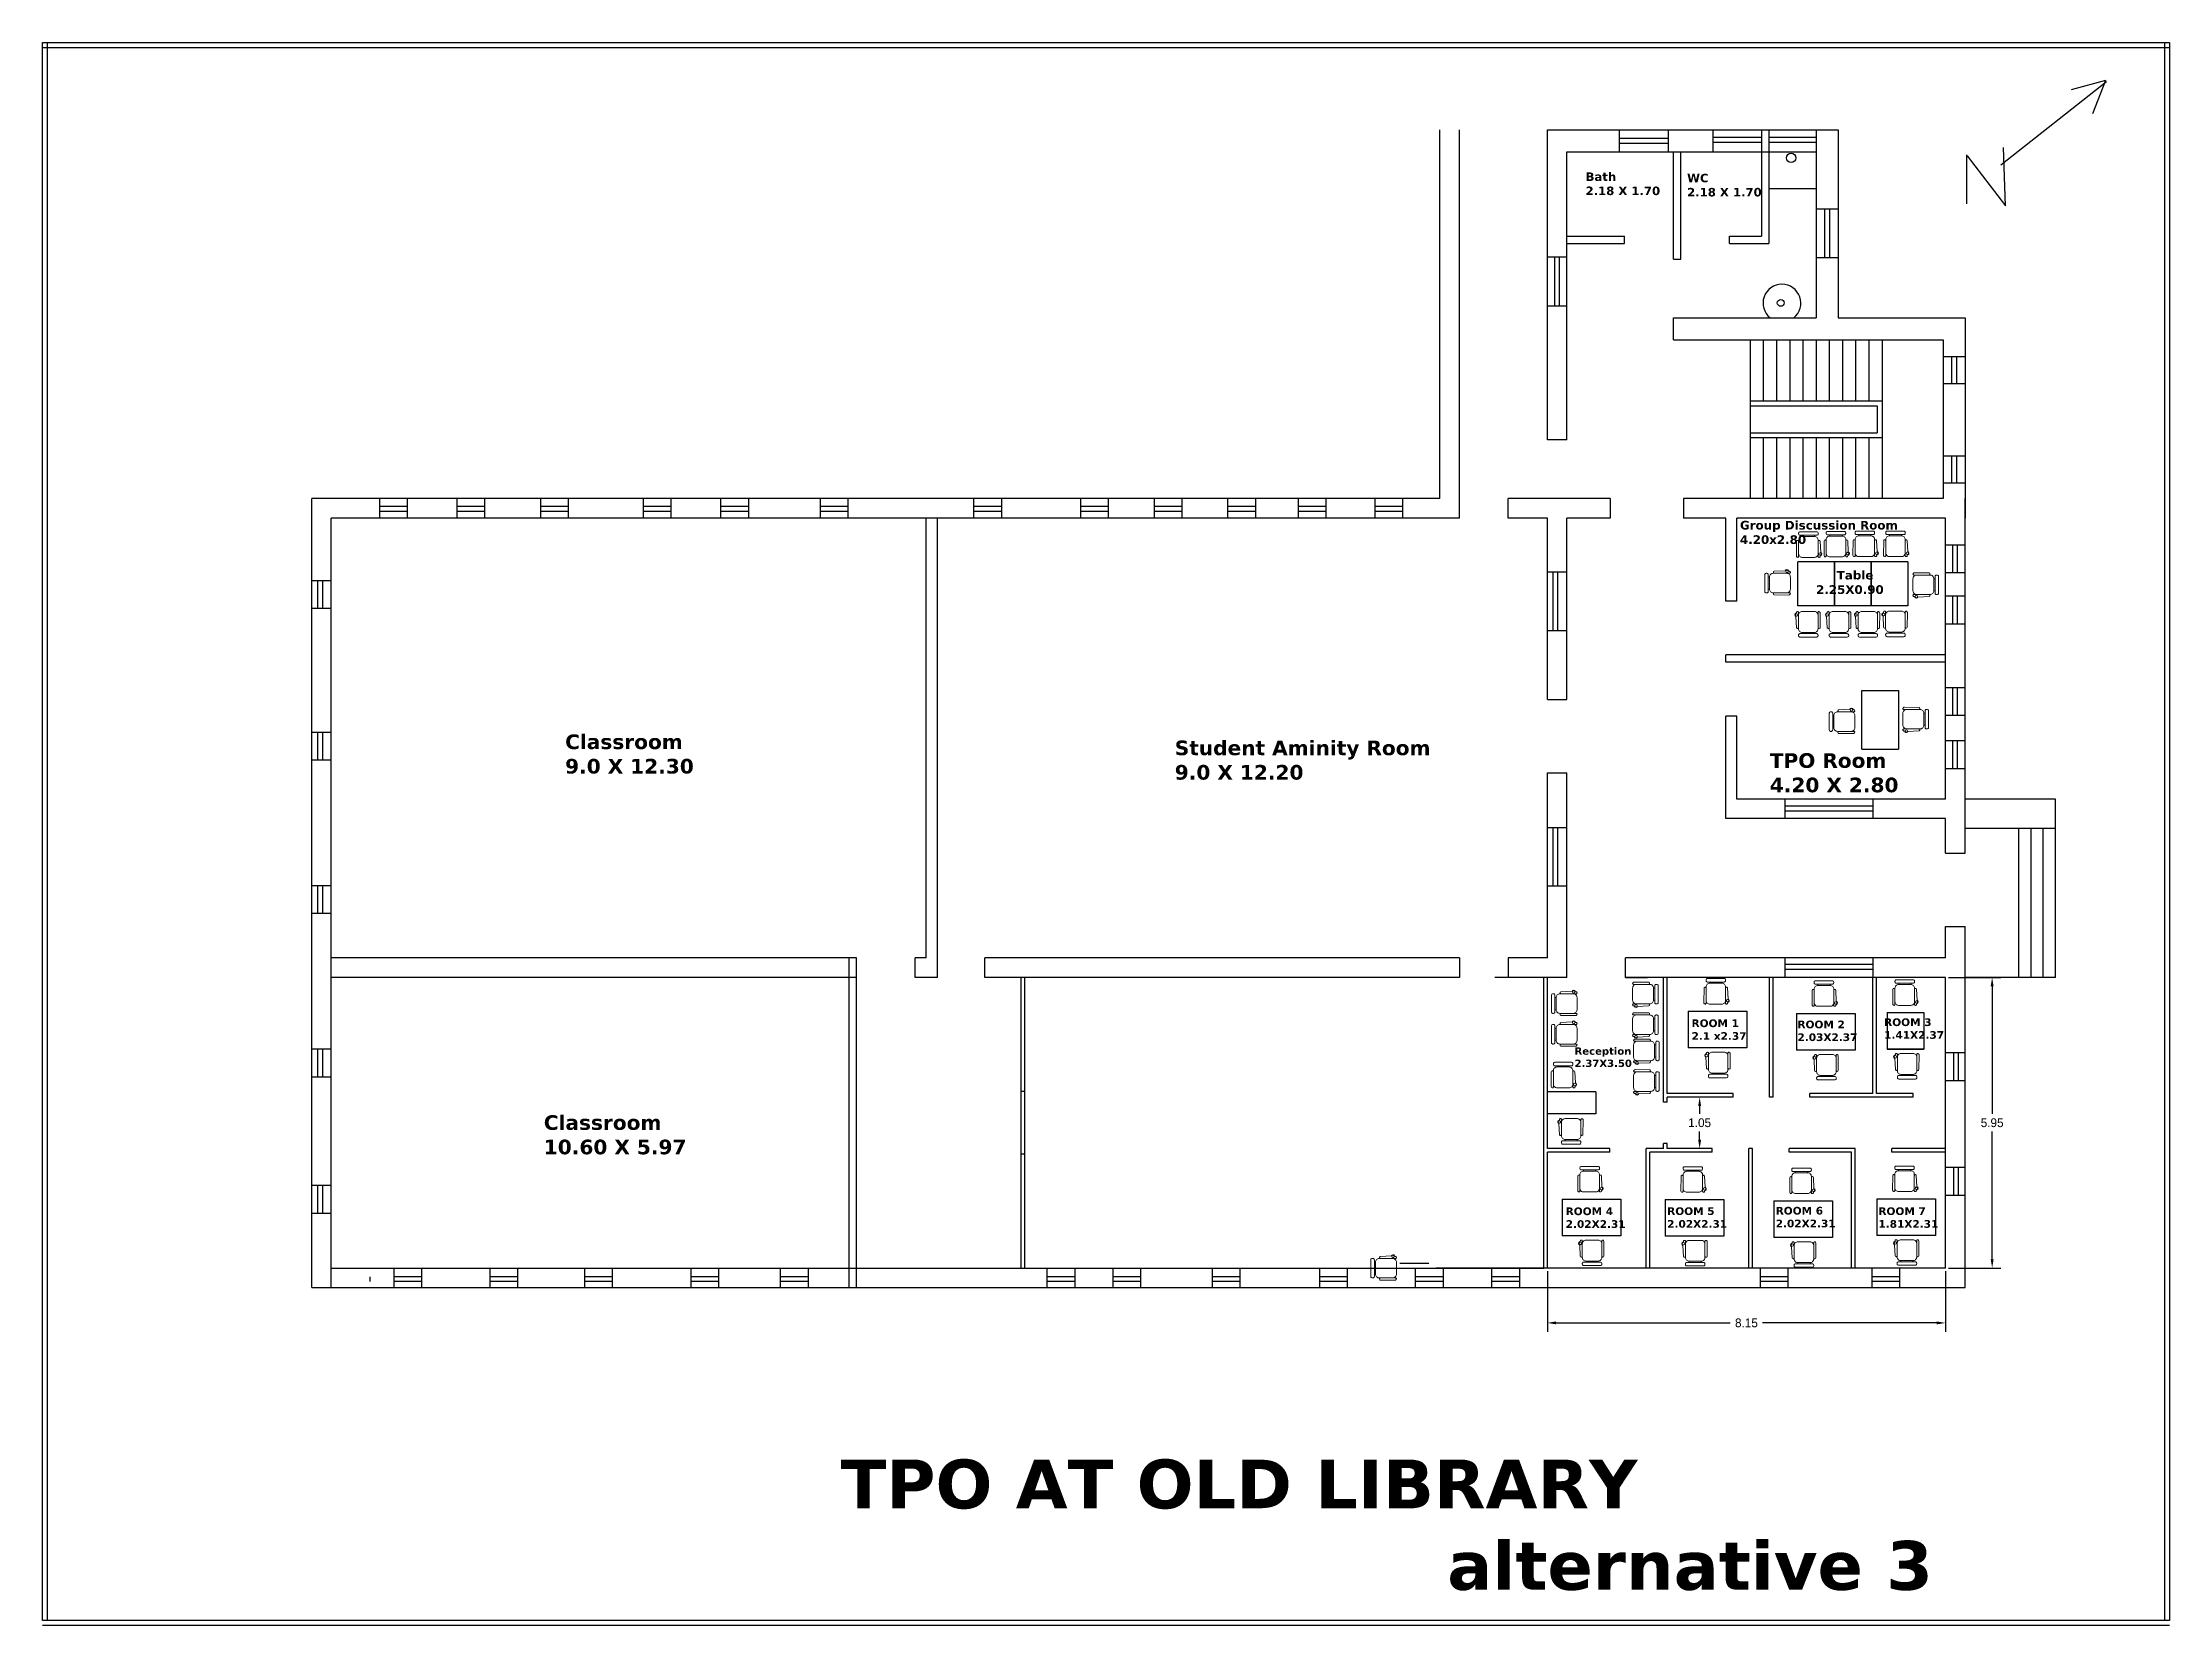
# Model space of a CAD drawing. Header units: inches. Extents: x 9 to 422, y -4 to 100.
# Drawn here: x 253.83 to 297.37, y 67.18 to 99.59 of the extents above; entities that cross this region are included whole.
import ezdxf

# ---------------------------------------------------------------- set-up
doc = ezdxf.new("R2010")
doc.units = ezdxf.units.IN
doc.header["$MEASUREMENT"] = 0
doc.layers.add('FUR', color=32, linetype='Continuous', lineweight=18)
doc.layers.add('FURN', color=10, linetype='Continuous', lineweight=9)
doc.dimstyles.get("Standard").update_dxf_attribs({"dimtxt": 0.18, "dimasz": 0.18, "dimexe": 0.18, "dimexo": 0.0625, "dimgap": 0.09, "dimtad": 0, "dimtih": 1, "dimtoh": 1, "dimdec": 4, "dimzin": 0, "dimdsep": 46, "dimtxsty": 'Standard', "dimcen": 0.09, "dimadec": 0, "dimazin": 0, "dimtfac": 1, "dimtdec": 4, "dimtofl": 0, "dimtmove": 0, "dimatfit": 3, "dimfxl": 1, "dimtolj": 1, "dimtzin": 0, "dimarcsym": 0})

msp = doc.modelspace()

# ---------------------------------------------------------------- texts
at = {"attachment_point": 1}
for s, insert, char_height, width in [('{\\fVerdana|b1|i0|c0|p34;Bath\\P2.18 X 1.70}', (285.41981, 96.92853), 0.1738292, 8.78742), ('{\\fVerdana|b1|i0|c0|p34;WC\\P2.18 X 1.70}', (287.49868, 96.90118), 0.1738292, 8.78742), ('{\\fVerdana|b1|i0|c0|p34;Group Discussion Room\\P4.20x2.80}', (288.58048, 89.7961), 0.1769591, 8.9456421), ('{\\fVerdana|b1|i0|c0|p34;     Table\\P2.25X0.90}', (290.13864, 88.77313), 0.1769591, 8.9456421), ('{\\fVerdana|b1|i0|c0|p34;Classroom\\P9.0 X 12.30}', (264.53045, 85.42408), 0.3, 15.1656101), ('{\\fVerdana|b1|i0|c0|p34;Student Aminity Room\\P9.0 X 12.20}', (277.01063, 85.29937), 0.3, 15.1656101), ('{\\fVerdana|b1|i0|c0|p34;TPO Room\\P4.20 X 2.80}', (289.19118, 85.04037), 0.3, 15.1656101), ('{\\fVerdana|b1|i0|c0|p34;ROOM 1\\P2.1 x2.37}', (287.58933, 79.5908), 0.156805, 7.92681), ('{\\fVerdana|b1|i0|c0|p34;ROOM 2\\P2.03X2.37}', (289.75741, 79.56602), 0.156805, 7.92681), ('{\\fVerdana|b1|i0|c0|p34;ROOM 3\\P1.41X2.37}', (291.53157, 79.61179), 0.156805, 7.92681), ('{\\fVerdana|b1|i0|c0|p34;Reception \\P2.37X3.50}', (285.19448, 79.01741), 0.1499817, 7.5818791), ('{\\fVerdana|b1|i0|c0|p34;Classroom\\P10.60 X 5.97}', (264.09365, 77.62962), 0.3, 15.1656101), ('{\\fVerdana|b1|i0|c0|p34;ROOM 4\\P2.02X2.31}', (285.01253, 75.74151), 0.156805, 7.92681), ('{\\fVerdana|b1|i0|c0|p34;ROOM 5\\P2.02X2.31}', (287.09056, 75.74434), 0.156805, 7.92681), ('{\\fVerdana|b1|i0|c0|p34;ROOM 6\\P2.02X2.31}', (289.31156, 75.75314), 0.156805, 7.92681), ('{\\fVerdana|b1|i0|c0|p34;ROOM 7\\P1.81X2.31}', (291.41428, 75.74386), 0.156805, 7.92681), ('{\\fVerdana|b1|i0|c0|p34;TPO AT OLD LIBRARY\\P                          alternative 3}', (270.17051, 70.58175), 1, 26.2659818)]:
    msp.add_mtext(s, dxfattribs=dict(at, insert=insert, char_height=char_height, width=width))

# ---------------------------------------------------------------- blocks, each defined once
blk = doc.blocks.new('CINE CHAIR')
at = {"layer": 'FUR', "color": 48, "lineweight": 0}
for p, q in [((448043.776, 57308.306), (448043.8, 57308.306)), ((448043.776, 57308.058), (448043.8, 57308.058))]:
    blk.add_line(p, q, dxfattribs=at)
blk.add_lwpolyline([(448043.45, 57308.434), (448043.678, 57308.423, -0.388092), (448043.695, 57308.404), (448043.695, 57308.401, -0.414214), (448043.676, 57308.382), (448043.367, 57308.382, -0.414214), (448043.348, 57308.401), (448043.348, 57308.404, -0.491313), (448043.377, 57308.423), (448043.384, 57308.436)], format="xyb", dxfattribs=at)
for points in [[(448043.424, 57308.382), (448043.7, 57308.382, -0.414214), (448043.776, 57308.306), (448043.776, 57308.058, -0.414214), (448043.7, 57307.982), (448043.424, 57307.982, -0.414214), (448043.348, 57308.058), (448043.348, 57308.306, -0.414214)], [(448043.828, 57308.382), (448043.842, 57308.382, -0.414214), (448043.871, 57308.353), (448043.871, 57308.01, -0.414214), (448043.842, 57307.982), (448043.828, 57307.982, -0.414214), (448043.8, 57308.01), (448043.8, 57308.353, -0.414214)], [(448043.379, 57307.938), (448043.678, 57307.94, 0.393133), (448043.695, 57307.959), (448043.695, 57307.963, 0.414214), (448043.676, 57307.982), (448043.367, 57307.982, 0.414214), (448043.348, 57307.963), (448043.348, 57307.966, 0.435766)]]:
    blk.add_lwpolyline(points, format="xyb", close=True, dxfattribs=at)
blk.add_circle((448043.417, 57308.422), 0.0249, dxfattribs=at)
blk.add_arc((448043.417, 57308.422), 0.0356, 19.6628, 156.9494, dxfattribs=at)
blk = doc.blocks.new('*D64')
at = {"color": 0, "lineweight": -2, "transparency": 16777216}
for p, q in [((284.638, 74.439), (284.638, 73.198)), ((292.788, 74.439), (292.788, 73.198)), ((284.818, 73.378), (288.383, 73.378)), ((292.608, 73.378), (289.043, 73.378))]:
    blk.add_line(p, q, dxfattribs=at)
at = {"color": 0, "transparency": 16777216}
for points in [[(284.818, 73.408), (284.818, 73.348), (284.638, 73.378)], [(292.608, 73.408), (292.608, 73.348), (292.788, 73.378)]]:
    blk.add_solid(points, dxfattribs=at)
at = {"layer": 'Defpoints', "color": 0, "transparency": 16777216}
for p in [(284.638, 74.501), (292.788, 74.501), (292.788, 73.378)]:
    blk.add_point(p, dxfattribs=at)
at = {"color": 0, "transparency": 16777216, "insert": (288.713, 73.378), "char_height": 0.18, "attachment_point": 5}
blk.add_mtext('\\A1;8.15', dxfattribs=at)
blk = doc.blocks.new('*D65')
at = {"color": 0, "lineweight": -2, "transparency": 16777216}
for p, q in [((292.851, 80.45), (293.923, 80.45)), ((293.743, 80.27), (293.743, 77.655)), ((293.743, 74.681), (293.743, 77.295)), ((292.851, 74.501), (293.923, 74.501))]:
    blk.add_line(p, q, dxfattribs=at)
at = {"color": 0, "transparency": 16777216}
for points in [[(293.713, 80.27), (293.773, 80.27), (293.743, 80.45)], [(293.713, 74.681), (293.773, 74.681), (293.743, 74.501)]]:
    blk.add_solid(points, dxfattribs=at)
at = {"layer": 'Defpoints', "color": 0, "transparency": 16777216}
for p in [(292.788, 80.45), (292.788, 74.501), (293.743, 74.501)]:
    blk.add_point(p, dxfattribs=at)
at = {"color": 0, "transparency": 16777216, "insert": (293.743, 77.475), "char_height": 0.18, "attachment_point": 5}
blk.add_mtext('\\A1;5.95', dxfattribs=at)
blk = doc.blocks.new('*D67')
at = {"color": 0, "lineweight": -2, "transparency": 16777216}
for p, q in [((288.376, 78), (287.575, 78)), ((287.755, 77.82), (287.755, 77.655)), ((287.755, 77.131), (287.755, 77.295)), ((287.951, 76.951), (287.575, 76.951))]:
    blk.add_line(p, q, dxfattribs=at)
at = {"color": 0, "transparency": 16777216}
for points in [[(287.725, 77.82), (287.785, 77.82), (287.755, 78)], [(287.725, 77.131), (287.785, 77.131), (287.755, 76.951)]]:
    blk.add_solid(points, dxfattribs=at)
at = {"layer": 'Defpoints', "color": 0, "transparency": 16777216}
for p in [(287.755, 78), (288.438, 78), (288.013, 76.951)]:
    blk.add_point(p, dxfattribs=at)
at = {"color": 0, "transparency": 16777216, "insert": (287.755, 77.475), "char_height": 0.18, "attachment_point": 5}
blk.add_mtext('\\A1;1.05', dxfattribs=at)

# ---------------------------------------------------------------- dimensions: what is measured, and where the dimension line sits
for base, p1, p2, picture, middle in [((293.74265, 74.50115), (292.78847, 80.44963), (292.78847, 74.50115), '*D65', (293.74265, 77.47539)), ((287.75516, 77.99963), (288.01347, 76.95115), (288.43847, 77.99963), '*D67', (287.75516, 77.47539))]:
    dim = msp.add_linear_dim(base=base, p1=p1, p2=p2, angle=90, dimstyle='Standard', override={"dimdec": 2})
    dim.commit()
    dim.dimension.update_dxf_attribs({"geometry": picture, "text_midpoint": middle})
dim = msp.add_linear_dim(base=(292.78847, 73.37766), p1=(284.63847, 74.50115), p2=(292.78847, 74.50115), dimstyle='Standard', override={"dimdec": 2})
dim.commit()
dim.dimension.update_dxf_attribs({"geometry": '*D64', "text_midpoint": (288.71347, 73.37766)})

# ---------------------------------------------------------------- linework, layer by layer
for p, q in [((253.83277, 99.58751), (297.37272, 99.58751)), ((253.83277, 67.28463), (253.83277, 99.58751)), ((253.83277, 99.48751), (297.37272, 99.48751)), ((253.93277, 67.28463), (253.93277, 99.58751)), ((297.27272, 99.58751), (297.27272, 67.28463)), ((297.37272, 99.58751), (297.37272, 67.28463)), ((293.91818, 97.08142), (296.08271, 98.78885)), ((296.06372, 98.80783), (295.3612, 98.61811)), ((296.06372, 98.80783), (295.7979, 98.12485)), ((282.43847, 90.25142), (282.43847, 97.80142)), ((282.83847, 89.85142), (282.83847, 97.80142)), ((284.63847, 91.45142), (284.63847, 97.80142)), ((284.63847, 97.80142), (290.58847, 97.80142)), ((284.63847, 97.80142), (290.58847, 97.80142)), ((286.10969, 97.80142), (286.10969, 97.35142)), ((287.10969, 97.62078), (286.10969, 97.62078)), ((287.10969, 97.80142), (287.10969, 97.35142)), ((288.02293, 97.80142), (288.02293, 97.35142)), ((289.02293, 97.64452), (288.02293, 97.64452)), ((289.02293, 97.54452), (288.02293, 97.54452)), ((289.02293, 97.80142), (289.02293, 95.62142)), ((289.17293, 97.80142), (289.17293, 97.35142)), ((290.13847, 97.64452), (289.17293, 97.64452)), ((290.13847, 97.54452), (289.17293, 97.54452)), ((290.13847, 97.80142), (290.13847, 93.95142)), ((290.58847, 97.80142), (290.58847, 93.95142)), ((285.03847, 97.35142), (290.13847, 97.35142)), ((285.03847, 91.45142), (285.03847, 97.35142)), ((287.10969, 97.52078), (286.10969, 97.52078)), ((287.21847, 95.15142), (287.21847, 97.35142)), ((287.36847, 95.15142), (287.36847, 97.35142)), ((289.17293, 97.35142), (289.17293, 95.47142)), ((293.21565, 97.29011), (293.21565, 96.28462)), ((293.23464, 97.27114), (294.01311, 96.24668)), ((294.01311, 96.24668), (293.97514, 97.44188)), ((289.17293, 96.60142), (290.13847, 96.60142)), ((290.58847, 96.17976), (290.13847, 96.17976)), ((290.31736, 95.17976), (290.31736, 96.17976)), ((290.41736, 95.17976), (290.41736, 96.17976)), ((285.03847, 95.62142), (286.21847, 95.62142)), ((285.03847, 95.47142), (286.21847, 95.47142)), ((286.21847, 95.47142), (286.21847, 95.62142)), ((288.36847, 95.62142), (289.02293, 95.62142)), ((288.36847, 95.47142), (288.36847, 95.62142)), ((288.36847, 95.47142), (289.17293, 95.47142)), ((285.03847, 95.19226), (284.63847, 95.19226)), ((284.78879, 94.19226), (284.78879, 95.19226)), ((284.88879, 94.19226), (284.88879, 95.19226)), ((287.21847, 95.15142), (287.36847, 95.15142)), ((290.58847, 95.17976), (290.13847, 95.17976)), ((285.03847, 94.19226), (284.63847, 94.19226)), ((287.21847, 93.95142), (290.13847, 93.95142)), ((287.21847, 93.50142), (287.21847, 93.95142)), ((290.58847, 93.95142), (293.18847, 93.95142)), ((293.18847, 93.95142), (293.18847, 89.85142)), ((287.21847, 93.50142), (292.73847, 93.50142)), ((288.78847, 93.50142), (288.78847, 92.15142)), ((289.05847, 93.50142), (289.05847, 92.25142)), ((289.32847, 93.50142), (289.32847, 92.25142)), ((289.59847, 93.50142), (289.59847, 92.25142)), ((289.86847, 93.50142), (289.86847, 92.25142)), ((290.13847, 93.50142), (290.13847, 92.25142)), ((290.40847, 93.50142), (290.40847, 92.25142)), ((290.67847, 93.50142), (290.67847, 92.25142)), ((290.94847, 93.50142), (290.94847, 92.25142)), ((291.21847, 93.50142), (291.21847, 92.25142)), ((291.48847, 93.50142), (291.48847, 90.25142)), ((292.73847, 93.50142), (292.73847, 90.25142)), ((292.73847, 93.15929), (293.18847, 93.15929)), ((292.91931, 92.60929), (292.91931, 93.15929)), ((293.01931, 92.60929), (293.01931, 93.15929)), ((292.73847, 92.60929), (293.18847, 92.60929)), ((288.78847, 92.25142), (291.48847, 92.25142)), ((288.78847, 92.15142), (291.38847, 92.15142)), ((288.78847, 92.15142), (288.78847, 90.25142)), ((291.38847, 92.15142), (291.38847, 91.60142)), ((285.03847, 91.45142), (284.63847, 91.45142)), ((288.78847, 91.60142), (291.38847, 91.60142)), ((288.78847, 91.50142), (291.48847, 91.50142)), ((289.05847, 91.50142), (289.05847, 90.25142)), ((289.32847, 91.50142), (289.32847, 90.25142)), ((289.59847, 91.50142), (289.59847, 90.25142)), ((289.86847, 91.50142), (289.86847, 90.25142)), ((290.13847, 91.50142), (290.13847, 90.25142)), ((290.40847, 91.50142), (290.40847, 90.25142)), ((290.67847, 91.50142), (290.67847, 90.25142)), ((290.94847, 91.50142), (290.94847, 90.25142)), ((291.21847, 91.50142), (291.21847, 90.25142)), ((292.73847, 91.12471), (293.18847, 91.12471)), ((292.91931, 90.57471), (292.91931, 91.12471)), ((293.01931, 90.57471), (293.01931, 91.12471)), ((292.73847, 90.57471), (293.18847, 90.57471)), ((259.34347, 74.10142), (259.34347, 90.25142)), ((282.43847, 90.25142), (259.34347, 90.25142)), ((260.73443, 89.85142), (260.73443, 90.25142)), ((261.30443, 89.85142), (261.30443, 90.25142)), ((262.31881, 89.85142), (262.31881, 90.25142)), ((262.88881, 89.85142), (262.88881, 90.25142)), ((264.03253, 89.85142), (264.03253, 90.25142)), ((264.60253, 89.85142), (264.60253, 90.25142)), ((266.13426, 89.85142), (266.13426, 90.25142)), ((266.70426, 89.85142), (266.70426, 90.25142)), ((267.71864, 89.85142), (267.71864, 90.25142)), ((268.28864, 89.85142), (268.28864, 90.25142)), ((269.7557, 89.85142), (269.7557, 90.25142)), ((270.3257, 89.85142), (270.3257, 90.25142)), ((272.89705, 89.85142), (272.89705, 90.25142)), ((273.46705, 89.85142), (273.46705, 90.25142)), ((275.0867, 89.85142), (275.0867, 90.25142)), ((275.6567, 89.85142), (275.6567, 90.25142)), ((276.59267, 89.85142), (276.59267, 90.25142)), ((277.16267, 89.85142), (277.16267, 90.25142)), ((278.09864, 89.85142), (278.09864, 90.25142)), ((278.66864, 89.85142), (278.66864, 90.25142)), ((279.54052, 89.85142), (279.54052, 90.25142)), ((280.11052, 89.85142), (280.11052, 90.25142)), ((281.11057, 89.85142), (281.11057, 90.25142)), ((281.68057, 89.85142), (281.68057, 90.25142)), ((283.83847, 89.85142), (283.83847, 90.25142)), ((285.92163, 90.25142), (283.83847, 90.25142)), ((285.92163, 90.25142), (284.12912, 90.25142)), ((285.92163, 90.25142), (285.92163, 89.85142)), ((292.73847, 90.25142), (287.42163, 90.25142)), ((292.73847, 90.25142), (287.42163, 90.25142)), ((287.42163, 90.25142), (287.42163, 89.85142)), ((293.18847, 82.99532), (293.18847, 90.25142)), ((259.74347, 74.10142), (259.74347, 89.85142)), ((282.83847, 89.85142), (259.74347, 89.85142)), ((260.73443, 90.09362), (261.30443, 90.09362)), ((260.73443, 89.99362), (261.30443, 89.99362)), ((262.31881, 90.09362), (262.88881, 90.09362)), ((262.31881, 89.99362), (262.88881, 89.99362)), ((264.03253, 90.09362), (264.60253, 90.09362)), ((264.03253, 89.99362), (264.60253, 89.99362)), ((266.13426, 90.09362), (266.70426, 90.09362)), ((266.13426, 89.99362), (266.70426, 89.99362)), ((267.71864, 90.09362), (268.28864, 90.09362)), ((267.71864, 89.99362), (268.28864, 89.99362)), ((269.7557, 90.09362), (270.3257, 90.09362)), ((269.7557, 89.99362), (270.3257, 89.99362)), ((271.92347, 80.85142), (271.92347, 89.85142)), ((272.15347, 80.45142), (272.15347, 89.85142)), ((272.89705, 90.09362), (273.46705, 90.09362)), ((272.89705, 89.99362), (273.46705, 89.99362)), ((275.0867, 90.09362), (275.6567, 90.09362)), ((275.0867, 89.99362), (275.6567, 89.99362)), ((276.59267, 90.09362), (277.16267, 90.09362)), ((276.59267, 89.99362), (277.16267, 89.99362)), ((278.09864, 90.09362), (278.66864, 90.09362)), ((278.09864, 89.99362), (278.66864, 89.99362)), ((279.54052, 90.09362), (280.11052, 90.09362)), ((279.54052, 89.99362), (280.11052, 89.99362)), ((281.11057, 90.09362), (281.68057, 90.09362)), ((281.11057, 89.99362), (281.68057, 89.99362)), ((284.63847, 89.85142), (283.83847, 89.85142)), ((284.63847, 89.85142), (284.12912, 89.85142)), ((284.63847, 86.13807), (284.63847, 89.85142)), ((285.03847, 86.13807), (285.03847, 89.85142)), ((285.92163, 89.85142), (285.03847, 89.85142)), ((285.03847, 89.80142), (285.03847, 89.85142)), ((285.92163, 89.85142), (285.03847, 89.85142)), ((288.28847, 89.85142), (287.42163, 89.85142)), ((288.28847, 89.85142), (287.42163, 89.85142)), ((288.28847, 88.15142), (288.28847, 89.85142)), ((288.51847, 88.15142), (288.51847, 89.85142)), ((292.78847, 89.85142), (288.51847, 89.85142)), ((292.78847, 89.85142), (288.51847, 89.85142)), ((292.78847, 84.10142), (292.78847, 89.85142)), ((293.18847, 89.29959), (292.78847, 89.29959)), ((292.92879, 89.29959), (292.92879, 88.72959)), ((293.02879, 89.29959), (293.02879, 88.72959)), ((289.7648, 88.05434), (289.7648, 88.95434)), ((290.5148, 88.95434), (289.7648, 88.95434)), ((290.5148, 88.05434), (290.5148, 88.95434)), ((291.2648, 88.95434), (290.5148, 88.95434)), ((290.5148, 88.95434), (290.5148, 88.05434)), ((291.2648, 88.05434), (291.2648, 88.95434)), ((292.0148, 88.95434), (291.2648, 88.95434)), ((291.2648, 88.95434), (291.2648, 88.05434)), ((292.0148, 88.95434), (292.0148, 88.05434)), ((259.74347, 88.57026), (259.34347, 88.57026)), ((259.46112, 88.57026), (259.46112, 88.00026)), ((259.56112, 88.57026), (259.56112, 88.00026)), ((284.63847, 88.74989), (285.03847, 88.74989)), ((284.74765, 88.74989), (284.74765, 87.54989)), ((284.84765, 88.74989), (284.84765, 87.54989)), ((293.18847, 88.72959), (292.78847, 88.72959)), ((259.74347, 88.00026), (259.34347, 88.00026)), ((288.51847, 88.15142), (288.28847, 88.15142)), ((292.0148, 88.05434), (289.7648, 88.05434)), ((293.18847, 88.25147), (292.78847, 88.25147)), ((292.92879, 88.25147), (292.92879, 87.68147)), ((293.02879, 88.25147), (293.02879, 87.68147)), ((284.63847, 87.54989), (285.03847, 87.54989)), ((293.18847, 87.68147), (292.78847, 87.68147)), ((288.28847, 86.90142), (288.28847, 87.05142)), ((292.78847, 87.05142), (288.28847, 87.05142)), ((292.78847, 86.90142), (288.28847, 86.90142)), ((291.07789, 85.12269), (291.07789, 86.32269)), ((291.07789, 86.32269), (291.82789, 86.32269)), ((291.82789, 86.32269), (291.82789, 85.12269)), ((293.18847, 86.38151), (292.78847, 86.38151)), ((292.92879, 86.38151), (292.92879, 85.8024)), ((293.02879, 86.38151), (293.02879, 85.8024)), ((284.63847, 86.13807), (285.03847, 86.13807)), ((288.28847, 83.70142), (288.28847, 85.80142)), ((288.51847, 85.80142), (288.28847, 85.80142)), ((288.51847, 84.10142), (288.51847, 85.80142)), ((293.18847, 85.81151), (292.78847, 85.81151)), ((259.74347, 85.46502), (259.34347, 85.46502)), ((259.46112, 85.46502), (259.46112, 84.89502)), ((259.56112, 85.46502), (259.56112, 84.89502)), ((291.07789, 85.12269), (291.82789, 85.12269)), ((293.18847, 85.29108), (292.78847, 85.29108)), ((292.92879, 85.29108), (292.92879, 84.72108)), ((293.02879, 85.29108), (293.02879, 84.72108)), ((259.74347, 84.89502), (259.34347, 84.89502)), ((284.63847, 80.85142), (284.63847, 84.63807)), ((284.63847, 84.63807), (285.03847, 84.63807)), ((285.03847, 80.44963), (285.03847, 84.63807)), ((293.18847, 84.72108), (292.78847, 84.72108)), ((292.78847, 84.10142), (288.51847, 84.10142)), ((289.49994, 84.10142), (289.49994, 83.70142)), ((291.29994, 84.10142), (291.29994, 83.70142)), ((295.03847, 84.10142), (293.18847, 84.10142)), ((295.03847, 80.44963), (295.03847, 84.10142)), ((292.78847, 83.70142), (288.28847, 83.70142)), ((291.29994, 83.95378), (289.49994, 83.95378)), ((291.29994, 83.85378), (289.49994, 83.85378)), ((292.78847, 82.99532), (292.78847, 83.70142)), ((284.63847, 83.52221), (285.03847, 83.52221)), ((284.74765, 83.52221), (284.74765, 82.32221)), ((284.84765, 83.52221), (284.84765, 82.32221)), ((295.03847, 83.50142), (293.18847, 83.50142)), ((294.28847, 80.44963), (294.28847, 83.50142)), ((294.53847, 80.44963), (294.53847, 83.50142)), ((294.78847, 80.44963), (294.78847, 83.50142)), ((292.78847, 82.99532), (293.18847, 82.99532)), ((259.74347, 82.32709), (259.34347, 82.32709)), ((259.46112, 82.32709), (259.46112, 81.75709)), ((259.56112, 82.32709), (259.56112, 81.75709)), ((284.63847, 82.32221), (285.03847, 82.32221)), ((259.74347, 81.75709), (259.34347, 81.75709)), ((292.78847, 80.85142), (292.78847, 81.49532)), ((292.78847, 81.49532), (293.18847, 81.49532)), ((293.18847, 74.10142), (293.18847, 81.49532)), ((270.49347, 80.85142), (259.74347, 80.85142)), ((270.34347, 74.10142), (270.34347, 80.85142)), ((270.49347, 74.10142), (270.49347, 80.85142)), ((271.69347, 80.45142), (271.69347, 80.85142)), ((271.92347, 80.85142), (271.69347, 80.85142)), ((273.12347, 80.45142), (273.12347, 80.85142)), ((282.83847, 80.85142), (273.12347, 80.85142)), ((282.83847, 80.85142), (282.83847, 80.44963)), ((284.63847, 80.85142), (283.83847, 80.85142)), ((283.83847, 80.85142), (283.83847, 80.44963)), ((286.23847, 80.44963), (286.23847, 80.85142)), ((292.78847, 80.85142), (286.23847, 80.85142)), ((289.49994, 80.85142), (289.49994, 80.44963)), ((291.29994, 80.71444), (289.49994, 80.71444)), ((291.29994, 80.61444), (289.49994, 80.61444)), ((291.29994, 80.85142), (291.29994, 80.44963)), ((270.49347, 80.45142), (259.74347, 80.45142)), ((271.92347, 80.45142), (271.69347, 80.45142)), ((272.15347, 80.45142), (271.92347, 80.45142)), ((282.83847, 80.45142), (273.12347, 80.45142)), ((273.86347, 74.50142), (273.86347, 80.45142)), ((274.53463, 80.45119), (273.93463, 80.45119)), ((273.93463, 80.45119), (273.93463, 79.45119)), ((273.93847, 74.50142), (273.93847, 80.45142)), ((282.83847, 80.44963), (282.36025, 80.44963)), ((285.03847, 80.44963), (283.56025, 80.44963)), ((285.03847, 80.45142), (283.83847, 80.45142)), ((284.56347, 76.52642), (284.56347, 80.45142)), ((284.63847, 78.10438), (284.63847, 80.45142)), ((292.78847, 80.45142), (286.23847, 80.45142)), ((292.78847, 80.44963), (286.23847, 80.44963)), ((286.23847, 80.44963), (286.68847, 80.44963)), ((287.01347, 77.89963), (287.01347, 80.45142)), ((287.08847, 78.07463), (287.08847, 80.45142)), ((288.43847, 80.44963), (288.43847, 80.45142)), ((289.18847, 77.99963), (289.18847, 80.45142)), ((289.26347, 77.99963), (289.26347, 80.45142)), ((290.01347, 80.44963), (290.01347, 80.45142)), ((291.29994, 78.07463), (291.29994, 80.45142)), ((291.37494, 78.07463), (291.37494, 80.45142)), ((292.12494, 80.44963), (292.12494, 80.45142)), ((292.78847, 74.50115), (292.78847, 80.45142)), ((295.03847, 80.44963), (293.18847, 80.44963)), ((287.5214, 79.75743), (288.7214, 79.75743)), ((287.5214, 79.75743), (287.5214, 79.00743)), ((288.7214, 79.75743), (288.7214, 79.00743)), ((289.73558, 79.71203), (290.93558, 79.71203)), ((289.73558, 79.71203), (289.73558, 78.96203)), ((290.93558, 79.71203), (290.93558, 78.96203)), ((291.59292, 79.7319), (292.34292, 79.7319)), ((291.59292, 79.7319), (291.59292, 78.9819)), ((292.34292, 79.7319), (292.34292, 78.9819)), ((259.74347, 78.98132), (259.34347, 78.98132)), ((259.46112, 78.98132), (259.46112, 78.41132)), ((259.56112, 78.98132), (259.56112, 78.41132)), ((288.7214, 79.00743), (287.5214, 79.00743)), ((290.93558, 78.96203), (289.73558, 78.96203)), ((291.59292, 78.9819), (292.34292, 78.9819)), ((292.34292, 78.9819), (291.59292, 78.9819)), ((293.18847, 78.90338), (292.78847, 78.90338)), ((292.95685, 78.33338), (292.95685, 78.90338)), ((293.05685, 78.33338), (293.05685, 78.90338)), ((259.74347, 78.41132), (259.34347, 78.41132)), ((273.93847, 78.11392), (273.86347, 78.11392)), ((284.63236, 78.10582), (284.63236, 77.65582)), ((285.63236, 78.10582), (284.63236, 78.10582)), ((284.63847, 76.95115), (284.63847, 78.10438)), ((285.63236, 78.10582), (285.63236, 77.65582)), ((288.43847, 78.07463), (287.08847, 78.07463)), ((288.43847, 77.99963), (287.08847, 77.99963)), ((287.08847, 77.89963), (287.08847, 77.99963)), ((288.43847, 77.99963), (288.43847, 78.07463)), ((289.26347, 77.99963), (289.18847, 77.99963)), ((290.01347, 77.99963), (290.01347, 78.07463)), ((291.29994, 78.07463), (290.01347, 78.07463)), ((292.12494, 77.99963), (290.01347, 77.99963)), ((292.12494, 78.07463), (291.37494, 78.07463)), ((292.12494, 77.99963), (292.12494, 78.07463)), ((293.18847, 78.33338), (292.78847, 78.33338)), ((285.63236, 77.65582), (284.63236, 77.65582)), ((287.08847, 77.89963), (287.01347, 77.89963)), ((273.86347, 76.83892), (273.93847, 76.83892)), ((285.91347, 76.95115), (284.63847, 76.95115)), ((284.63847, 76.60142), (284.63847, 76.87615)), ((285.91347, 76.87615), (284.63847, 76.87615)), ((285.91347, 76.87615), (285.91347, 76.95115)), ((286.66347, 74.50115), (286.66347, 76.95115)), ((287.01347, 76.95115), (286.66347, 76.95115)), ((286.73847, 74.50115), (286.73847, 76.87615)), ((288.01347, 76.87615), (286.73847, 76.87615)), ((287.01347, 76.95115), (287.01347, 77.05115)), ((287.08847, 77.05115), (287.01347, 77.05115)), ((287.08847, 76.95115), (287.08847, 77.05115)), ((288.01347, 76.95115), (287.08847, 76.95115)), ((288.01347, 76.87615), (288.01347, 76.95115)), ((288.76347, 74.50115), (288.76347, 76.95115)), ((288.83847, 76.95115), (288.76347, 76.95115)), ((288.83847, 74.50115), (288.83847, 76.95115)), ((289.58847, 76.87615), (289.58847, 76.95115)), ((290.93847, 76.95115), (289.58847, 76.95115)), ((290.86347, 76.87615), (289.58847, 76.87615)), ((290.86347, 74.50115), (290.86347, 76.87615)), ((290.93847, 74.50115), (290.93847, 76.95115)), ((292.78847, 76.95115), (291.68847, 76.95115)), ((291.68847, 76.87615), (291.68847, 76.95115)), ((292.78847, 76.87615), (291.68847, 76.87615)), ((284.56347, 74.50142), (284.56347, 76.52642)), ((284.63847, 74.50115), (284.63847, 76.60142)), ((293.18847, 76.55881), (292.78847, 76.55881)), ((292.95685, 75.98881), (292.95685, 76.55881)), ((293.05685, 75.98881), (293.05685, 76.55881)), ((259.74347, 76.18834), (259.34347, 76.18834)), ((259.46112, 76.18834), (259.46112, 75.61834)), ((259.56112, 76.18834), (259.56112, 75.61834)), ((273.93964, 74.62709), (273.93964, 75.82709)), ((273.93968, 75.24108), (273.93968, 75.84108)), ((284.9391, 75.91163), (286.1391, 75.91163)), ((284.9391, 75.91163), (284.9391, 75.16163)), ((286.1391, 75.91163), (286.1391, 75.16163)), ((287.05102, 75.90613), (288.25102, 75.90613)), ((287.05102, 75.90613), (287.05102, 75.15613)), ((288.25102, 75.90613), (288.25102, 75.15613)), ((289.27701, 75.878), (290.47701, 75.878)), ((289.27701, 75.878), (289.27701, 75.128)), ((290.47701, 75.878), (290.47701, 75.128)), ((291.38479, 75.9193), (292.58479, 75.9193)), ((291.38479, 75.9193), (291.38479, 75.1693)), ((292.58479, 75.9193), (292.58479, 75.1693)), ((293.18847, 75.98881), (292.78847, 75.98881)), ((259.74347, 75.61834), (259.34347, 75.61834)), ((286.1391, 75.16163), (284.9391, 75.16163)), ((288.25102, 75.15613), (287.05102, 75.15613)), ((290.47701, 75.128), (289.27701, 75.128)), ((292.58479, 75.1693), (291.38479, 75.1693)), ((259.74347, 74.50142), (274.96493, 74.50142)), ((261.02117, 74.50142), (261.02117, 74.10142)), ((261.59117, 74.50142), (261.59117, 74.10142)), ((262.98594, 74.50142), (262.98594, 74.10142)), ((263.55594, 74.50142), (263.55594, 74.10142)), ((264.92416, 74.50142), (264.92416, 74.10142)), ((265.49416, 74.50142), (265.49416, 74.10142)), ((267.10133, 74.50142), (267.10133, 74.10142)), ((267.67133, 74.50142), (267.67133, 74.10142)), ((268.93334, 74.50142), (268.93334, 74.10142)), ((269.50334, 74.50142), (269.50334, 74.10142)), ((274.39493, 74.50142), (274.39493, 74.10142)), ((274.96493, 74.50142), (284.56347, 74.50142)), ((274.96493, 74.50142), (274.96493, 74.10142)), ((275.74218, 74.50142), (275.74218, 74.10142)), ((276.31218, 74.50142), (276.31218, 74.10142)), ((277.77488, 74.50142), (277.77488, 74.10142)), ((278.34488, 74.50142), (278.34488, 74.10142)), ((279.97303, 74.50142), (279.97303, 74.10142)), ((280.54303, 74.50142), (280.54303, 74.10142)), ((282.21481, 74.59066), (281.61481, 74.59066)), ((281.93482, 74.50142), (281.93482, 74.10142)), ((283.56161, 74.50115), (282.36161, 74.50115)), ((282.50482, 74.50142), (282.50482, 74.10142)), ((283.4948, 74.50142), (283.4948, 74.10142)), ((292.78847, 74.50115), (283.56161, 74.50115)), ((284.0648, 74.50142), (284.0648, 74.10142)), ((288.9912, 74.50115), (288.9912, 74.10142)), ((289.5612, 74.50115), (289.5612, 74.10142)), ((291.27697, 74.50115), (291.27697, 74.10142)), ((291.84697, 74.50115), (291.84697, 74.10142)), ((259.34347, 74.10142), (293.18847, 74.10142)), ((260.5354, 74.32337), (260.5354, 74.22337)), ((261.59117, 74.32337), (261.02117, 74.32337)), ((261.59117, 74.22337), (261.02117, 74.22337)), ((263.55594, 74.32337), (262.98594, 74.32337)), ((263.55594, 74.22337), (262.98594, 74.22337)), ((265.49416, 74.32337), (264.92416, 74.32337)), ((265.49416, 74.22337), (264.92416, 74.22337)), ((267.67133, 74.32337), (267.10133, 74.32337)), ((267.67133, 74.22337), (267.10133, 74.22337)), ((269.50334, 74.32337), (268.93334, 74.32337)), ((269.50334, 74.22337), (268.93334, 74.22337)), ((274.96493, 74.32337), (274.39493, 74.32337)), ((274.96493, 74.22337), (274.39493, 74.22337)), ((276.31218, 74.32337), (275.74218, 74.32337)), ((276.31218, 74.22337), (275.74218, 74.22337)), ((278.34488, 74.32337), (277.77488, 74.32337)), ((278.34488, 74.22337), (277.77488, 74.22337)), ((280.54303, 74.32337), (279.97303, 74.32337)), ((280.54303, 74.22337), (279.97303, 74.22337)), ((282.50482, 74.32337), (281.93482, 74.32337)), ((282.50482, 74.22337), (281.93482, 74.22337)), ((284.0648, 74.32337), (283.4948, 74.32337)), ((284.0648, 74.22337), (283.4948, 74.22337)), ((289.5612, 74.32337), (288.9912, 74.32337)), ((289.5612, 74.22337), (288.9912, 74.22337)), ((291.84697, 74.32337), (291.27697, 74.32337)), ((291.84697, 74.22337), (291.27697, 74.22337)), ((297.37272, 67.28463), (253.83277, 67.28463)), ((297.37272, 67.18463), (253.83277, 67.18463))]:
    msp.add_line(p, q)
for centre, radius in [((289.62775, 97.22719), 0.09653), ((289.41576, 94.25826), 0.07038)]:
    msp.add_circle(centre, radius)
msp.add_arc((289.43924, 94.2524), 0.3871, 308.964759, 231.035241)

# ---------------------------------------------------------------- block references
at = {"layer": 'FURN', "xscale": -1}
for p, rotation in [((-57011.50274, -447955.15546), 270.0008565926001), ((-57010.93761, -447955.14663), 270.0008565926001), ((-57010.34599, -447955.14087), 270.0008565926001), ((-57009.71905, -447955.14087), 270.0008565926001), ((448333.81645, -57212.9612), 0.0008565926000514), ((-447752.08244, 57389.97112), 180.0008565926001), ((57591.46272, 448132.14432), 90.00085659260006), ((57592.08967, 448132.14432), 90.00085659260006), ((57592.68129, 448132.14425), 90.00085659260006), ((57593.24642, 448132.15308), 90.00085659260006), ((448335.13572, -57215.7959), 0.0008565926000514), ((-447752.28834, 57387.22), 180.0008565926001), ((448329.44962, -57221.5697), 0.0008565926000514), ((-447757.82099, 57381.59174), 180.0008565926001), ((-57013.39719, -447964.30041), 270.0008565926001), ((-57011.183, -447964.34581), 270.0008565926001), ((-57009.53007, -447964.32593), 270.0008565926001), ((-447757.82099, 57380.9648), 180.0008565926001), ((448329.44962, -57222.19664), 0.0008565926000514), ((-447757.80159, 57380.42853), 180.0008565926001), ((57589.61871, 448123.12365), 90.00085659260006), ((57591.83289, 448123.07826), 90.00085659260006), ((57593.48583, 448123.09813), 90.00085659260006), ((-57016.52305, -447966.01526), 270.0008565926001), ((-447757.80159, 57379.80159), 180.0008565926001), ((57586.6089, 448121.76472), 90.00085659260006), ((-57015.97948, -447968.1462), 270.0008565926001), ((-57013.86757, -447968.15171), 270.0008565926001), ((-57011.64157, -447968.17983), 270.0008565926001), ((-57009.53379, -447968.13854), 270.0008565926001), ((57587.03641, 448119.27786), 90.00085659260006), ((57589.14833, 448119.27235), 90.00085659260006), ((57591.37432, 448119.24423), 90.00085659260006), ((57593.4821, 448119.28552), 90.00085659260006), ((448325.7526, -57226.9853), 0.0008565926000514)]:
    msp.add_blockref('CINE CHAIR', p, dxfattribs=dict(at, rotation=rotation))

msp.set_redraw_order([(e.dxf.handle, doc.entitydb.next_handle()) for e in msp.query("TEXT MTEXT ATTDEF DIMENSION ARC_DIMENSION")])  # texts and dimensions are drawn at this point

doc.saveas('drawing.dxf')
